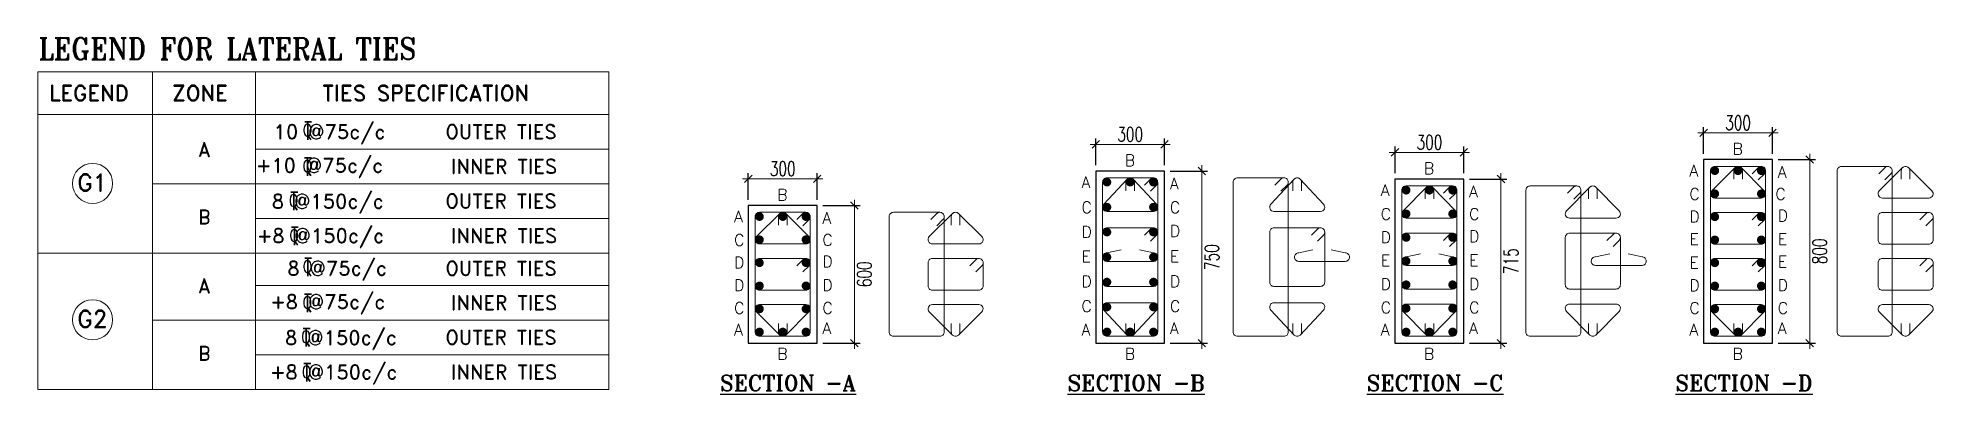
# Model space of a CAD drawing. Header units: millimetres. Extents: x 1123469 to 1752051, y -126924 to 196924.
# Drawn here: x 1478355 to 1511403, y -82814 to -76606 of the extents above; entities that cross this region are included whole.
import ezdxf

# ---------------------------------------------------------------- set-up
doc = ezdxf.new("R2010")
doc.units = ezdxf.units.MM
doc.header["$LTSCALE"] = 500
doc.header["$MEASUREMENT"] = 0
doc.header["$PDMODE"] = 34
doc.layers.get('Defpoints').update_dxf_attribs({"lineweight": 0})
for name, color, linetype, lineweight in [('DIAMENTION', 1, 'Continuous', 0), ('DIM1', 3, 'Continuous', 20), ('LINE', 7, 'Continuous', 13), ('STEEL', 7, 'Continuous', 20), ('TEXT', 7, 'Continuous', 13)]:
    doc.layers.add(name, color=color, linetype=linetype, lineweight=lineweight)
for name, color, linetype in [('Reinf', 4, 'Continuous'), ('S-TEXT', 3, 'Continuous'), ('T', 6, 'Continuous'), ('TOWER AREA COLUMN.', 6, 'Continuous')]:
    doc.layers.add(name, color=color, linetype=linetype)
doc.styles.add('2MM', font='romans.shx', dxfattribs={"width": 0.7})
doc.styles.add('RAWAT', font='romand.shx', dxfattribs={"height": 115})
doc.styles.add('RD', font='romand.shx', dxfattribs={"height": 200})
doc.styles.add('ROMANT', font='romant__.ttf', dxfattribs={"width": 0.9, "height": 600})
doc.styles.add('RT', font='romant.shx', dxfattribs={"height": 8})
doc.dimstyles.new('SHUIB', dxfattribs={"dimtxt": 200, "dimasz": 180, "dimexe": 100, "dimexo": 250, "dimgap": 50, "dimtad": 2, "dimdec": 0, "dimzin": 1, "dimdsep": 46, "dimtxsty": '2MM', "dimblk": 'OBLIQUE', "dimcen": 0, "dimdle": 100, "dimclrd": 1, "dimclre": 1, "dimclrt": 3, "dimadec": 0, "dimazin": 0, "dimtfac": 1, "dimtdec": 0, "dimtix": 1, "dimtmove": 2, "dimatfit": 3, "dimfxl": 1, "dimtolj": 1, "dimlwd": -1, "dimarcsym": 0})

msp = doc.modelspace()

# ---------------------------------------------------------------- texts
at = {"layer": 'LINE', "color": 1, "style": 'RT', "width": 0.9}
msp.add_text('LEGEND FOR LATERAL TIES', height=376.667, dxfattribs=at).set_placement((1478368.3, -76982.8, 0))
at = {"layer": 'S-TEXT', "color": 1, "style": 'ROMANT'}
for s, height, p in [('B', 200, (1497307.4, -78839.6, 0)), ('B', 200, (1507907.1, -78639.6, 0)), ('B', 200, (1502524.9, -78979.6, 0)), ('A', 200, (1507153.3, -79020.2, 0)), ('A', 200, (1508693.9, -79044.2, 0)), ('B', 200, (1491248.6, -79439.6, 0)), ('A', 200, (1496553.6, -79220.2, 0)), ('A', 200, (1498094.1, -79244.2, 0)), ('A', 200, (1501771.1, -79360.2, 0)), ('A', 200, (1503311.6, -79384.2, 0)), ('C', 200, (1507153.3, -79427, 0)), ('C', 200, (1508652.9, -79427, 0)), ('A', 200, (1490494.8, -79820.2, 0)), ('C', 200, (1496553.6, -79660, 0)), ('C', 200, (1498094.1, -79659.8, 0)), ('C', 200, (1501771.1, -79776.6, 0)), ('C', 200, (1503311.6, -79776.5, 0)), ('D', 200, (1507152.8, -79820, 0)), ('D', 200, (1508694.4, -79803.3, 0)), ('A', 200, (1492035.4, -79844.2, 0)), ('D', 200, (1496553, -80087.1, 0)), ('D', 200, (1498094.6, -80070.5, 0)), ('D', 200, (1503312.2, -80163.8, 0)), ('C', 200, (1490494.8, -80227, 0)), ('C', 200, (1492035.4, -80226.8, 0)), ('D', 200, (1501770.6, -80180.4, 0)), ('E', 200, (1507153.3, -80214.9, 0)), ('E', 200, (1508693.9, -80212.4, 0)), ('D', 200, (1490494.3, -80621.1, 0)), ('D', 200, (1492035.9, -80604.5, 0)), ('E', 200, (1496553.6, -80515.6, 0)), ('E', 200, (1498094.1, -80513.2, 0)), ('E', 200, (1501771.1, -80585.6, 0)), ('E', 200, (1503311.6, -80583.2, 0)), ('E', 200, (1507152.8, -80622.9, 0)), ('E', 200, (1508694.4, -80606.3, 0)), ('D', 200, (1490494.8, -81016.7, 0)), ('D', 200, (1492035.4, -81014.2, 0)), ('D', 200, (1496553.6, -80950.7, 0)), ('D', 200, (1498094.1, -80948.2, 0)), ('D', 200, (1501771.1, -80997.4, 0)), ('D', 200, (1503311.6, -80994.9, 0)), ('D', 200, (1507153.3, -81017.9, 0)), ('D', 200, (1508693.9, -81015.4, 0)), ('C', 200, (1490494.3, -81414.2, 0)), ('C', 200, (1492035.9, -81414.3, 0)), ('C', 200, (1496553, -81381.2, 0)), ('C', 200, (1498094.6, -81381.3, 0)), ('C', 200, (1501770.6, -81404.5, 0)), ('C', 200, (1503312.2, -81404.7, 0)), ('C', 200, (1507152.8, -81414.8, 0)), ('C', 200, (1508694.4, -81414.9, 0)), ('A', 200, (1490494.8, -81790, 0)), ('A', 200, (1492035.4, -81766, 0)), ('A', 200, (1496553.6, -81790, 0)), ('A', 200, (1498094.1, -81766, 0)), ('A', 200, (1501771.1, -81790, 0)), ('A', 200, (1503311.6, -81766, 0)), ('A', 200, (1507153.3, -81790, 0)), ('A', 200, (1508693.9, -81766, 0)), ('B', 200, (1491248.6, -82211.9, 0)), ('B', 200, (1497307.4, -82211.9, 0)), ('B', 200, (1502524.9, -82211.9, 0)), ('B', 200, (1507907.1, -82211.9, 0)), ('%%USECTION -A', 275, (1490252.1, -82758.5, -9.7)), ('%%USECTION -B', 275, (1496310.8, -82758.5, -9.7)), ('%%USECTION -C', 275, (1501528.4, -82758.5, -9.7)), ('%%USECTION -D', 275, (1506910.6, -82758.5, -9.7))]:
    msp.add_text(s, height=height, dxfattribs=at).set_placement(p)
at = {"layer": 'T', "style": 'RD'}
for s, height, p in [('LEGEND ', 273.01, (1478550.3, -77704.9, 0)), ('ZONE', 273.01, (1480699, -77704.9, 0)), ('TIES SPECIFICATION', 273.009, (1483318.4, -77704.9, 0))]:
    msp.add_text(s, height=height, dxfattribs=at).set_placement(p)
at = {"layer": 'TEXT', "style": 'RD'}
for s, height, p in [('10 @75c/c', 250, (1482465.6, -78367.4, 0)), ('OUTER TIES', 250, (1485460.3, -78367.4, 0)), ('A', 250, (1481150.2, -78671, 0)), ('G1', 300, (1479041.8, -79276.4, 0)), ('+10 @75c/c', 250, (1482158.2, -78953.3, 0)), ('INNER TIES', 250, (1485556.3, -78970.4, 0)), ('8 @150c/c', 250, (1482434.1, -79577.4, 0)), ('B', 250, (1481150.2, -79852.8, 0)), ('OUTER TIES', 250, (1485460.3, -79574.1, 0)), ('+8 @150c/c', 250, (1482174.1, -80177.9, 0)), ('INNER TIES', 250, (1485556.3, -80177.9, 0)), ('8 @75c/c', 250, (1482704.9, -80744.6, 0)), ('OUTER TIES', 250, (1485460.3, -80744.6, 0)), ('A', 250, (1481150.2, -81048.3, 0)), ('+8 @75c/c', 250, (1482408.8, -81330.6, 0)), ('INNER TIES', 250, (1485556.3, -81347.6, 0)), ('G2', 300, (1479041.8, -81653.7, 0)), ('8 @150c/c', 250, (1482664.9, -81954.7, 0)), ('OUTER TIES', 250, (1485460.3, -81951.4, 0)), ('B', 250, (1481150.2, -82230.1, 0)), ('+8 @150c/c', 250, (1482404.8, -82555.2, 0)), ('INNER TIES', 250, (1485556.3, -82555.2, 0))]:
    msp.add_text(s, height=height, dxfattribs=at).set_placement(p)

# ---------------------------------------------------------------- blocks, each defined once
blk = doc.blocks.new('_Oblique')
at = {"color": 0, "linetype": 'ByBlock', "lineweight": -2}
blk.add_line((-0.5, -0.5), (0.5, 0.5), dxfattribs=at)
blk = doc.blocks.new('*D116')
at = {"layer": 'Defpoints', "color": 0, "ltscale": 100, "transparency": 16777216}
for p in [(1491943, -79061), (1490743, -79526, 0), (1491943, -79526, 0)]:
    blk.add_point(p, dxfattribs=at)
at = {"layer": 'DIAMENTION', "color": 1, "lineweight": -2, "ltscale": 100, "transparency": 16777216}
for p, q in [((1490743, -79426), (1490743, -78961)), ((1491943, -79426), (1491943, -78961))]:
    blk.add_line(p, q, dxfattribs=at)
at = {"layer": 'DIAMENTION', "color": 1, "ltscale": 100, "transparency": 16777216}
blk.add_line((1490643, -79061), (1492043, -79061), dxfattribs=at)
at = {"layer": 'DIAMENTION', "color": 1, "ltscale": 100, "transparency": 16777216, "xscale": 130, "yscale": 130, "zscale": 130, "rotation": 180}
blk.add_blockref('_Oblique', (1490743, -79061), dxfattribs=at)
at = {"layer": 'DIAMENTION', "color": 1, "ltscale": 100, "transparency": 16777216, "xscale": 130, "yscale": 130, "zscale": 130}
blk.add_blockref('_Oblique', (1491943, -79061), dxfattribs=at)
at = {"layer": 'DIAMENTION', "color": 3, "ltscale": 100, "transparency": 16777216, "insert": (1491343, -78886), "char_height": 250, "attachment_point": 5, "style": '2MM'}
blk.add_mtext('\\A1;300', dxfattribs=at)
blk = doc.blocks.new('*D117')
at = {"layer": 'Defpoints', "color": 0, "ltscale": 100, "transparency": 16777216}
for p in [(1491943, -79526, 0), (1492592, -79526), (1491943, -81926, 0)]:
    blk.add_point(p, dxfattribs=at)
at = {"layer": 'DIAMENTION', "color": 1, "lineweight": -2, "ltscale": 100, "transparency": 16777216}
for p, q in [((1492043, -79526), (1492692, -79526)), ((1492043, -81926), (1492692, -81926))]:
    blk.add_line(p, q, dxfattribs=at)
at = {"layer": 'DIAMENTION', "color": 1, "ltscale": 100, "transparency": 16777216}
blk.add_line((1492592, -82026), (1492592, -79426), dxfattribs=at)
at = {"layer": 'DIAMENTION', "color": 1, "ltscale": 100, "transparency": 16777216, "xscale": 130, "yscale": 130, "zscale": 130}
for p, rotation in [((1492592, -79526), 90), ((1492592, -81926), 270)]:
    blk.add_blockref('_Oblique', p, dxfattribs=dict(at, rotation=rotation))
at = {"layer": 'DIAMENTION', "color": 3, "ltscale": 100, "transparency": 16777216, "insert": (1492767, -80726), "char_height": 250, "attachment_point": 5, "rotation": 90, "style": '2MM'}
blk.add_mtext('\\A1;600', dxfattribs=at)
blk = doc.blocks.new('T')
at = {"layer": 'LINE'}
for p, q in [((-27, 79), (39, 79)), ((-27, 72), (39, 72)), ((-2, 70), (-2, -99)), ((5, 70), (5, -99)), ((1, -61), (31, -100)), ((7, -57), (36, -96))]:
    blk.add_line(p, q, dxfattribs=at)
at = {"layer": 'LINE', "style": 'RAWAT'}
blk.add_text('0', height=115, dxfattribs=at).set_placement((-50, -63))
blk = doc.blocks.new('*D821')
at = {"layer": 'Defpoints', "color": 0, "ltscale": 100, "transparency": 16777216}
for p in [(1498002, -78461), (1496802, -78926, 0), (1498002, -78926, 0)]:
    blk.add_point(p, dxfattribs=at)
at = {"layer": 'DIAMENTION', "color": 1, "ltscale": 100, "transparency": 16777216}
blk.add_line((1496702, -78461), (1498102, -78461), dxfattribs=at)
at = {"layer": 'DIAMENTION', "color": 1, "lineweight": -2, "ltscale": 100, "transparency": 16777216}
for p, q in [((1496802, -78826), (1496802, -78361)), ((1498002, -78826), (1498002, -78361))]:
    blk.add_line(p, q, dxfattribs=at)
at = {"layer": 'DIAMENTION', "color": 1, "ltscale": 100, "transparency": 16777216, "xscale": 130, "yscale": 130, "zscale": 130, "rotation": 180}
blk.add_blockref('_Oblique', (1496802, -78461), dxfattribs=at)
at = {"layer": 'DIAMENTION', "color": 1, "ltscale": 100, "transparency": 16777216, "xscale": 130, "yscale": 130, "zscale": 130}
blk.add_blockref('_Oblique', (1498002, -78461), dxfattribs=at)
at = {"layer": 'DIAMENTION', "color": 3, "ltscale": 100, "transparency": 16777216, "insert": (1497402, -78286), "char_height": 250, "attachment_point": 5, "style": '2MM'}
blk.add_mtext('\\A1;300', dxfattribs=at)
blk = doc.blocks.new('*D822')
at = {"layer": 'Defpoints', "color": 0, "ltscale": 100, "transparency": 16777216}
for p in [(1498002, -78926, 0), (1498651, -78926), (1498002, -81926, 0)]:
    blk.add_point(p, dxfattribs=at)
at = {"layer": 'DIAMENTION', "color": 1, "lineweight": -2, "ltscale": 100, "transparency": 16777216}
for p, q in [((1498102, -78926), (1498751, -78926)), ((1498102, -81926), (1498751, -81926))]:
    blk.add_line(p, q, dxfattribs=at)
at = {"layer": 'DIAMENTION', "color": 1, "ltscale": 100, "transparency": 16777216}
blk.add_line((1498651, -82026), (1498651, -78826), dxfattribs=at)
at = {"layer": 'DIAMENTION', "color": 1, "ltscale": 100, "transparency": 16777216, "xscale": 130, "yscale": 130, "zscale": 130}
for p, rotation in [((1498651, -78926), 90), ((1498651, -81926), 270)]:
    blk.add_blockref('_Oblique', p, dxfattribs=dict(at, rotation=rotation))
at = {"layer": 'DIAMENTION', "color": 3, "ltscale": 100, "transparency": 16777216, "insert": (1498826, -80426), "char_height": 250, "attachment_point": 5, "rotation": 90, "style": '2MM'}
blk.add_mtext('\\A1;750', dxfattribs=at)
blk = doc.blocks.new('*D1289')
at = {"layer": 'Defpoints', "color": 0, "ltscale": 100, "transparency": 16777216}
for p in [(1503220, -78601), (1502020, -79066, 0), (1503220, -79066, 0)]:
    blk.add_point(p, dxfattribs=at)
at = {"layer": 'DIAMENTION', "color": 1, "ltscale": 100, "transparency": 16777216}
blk.add_line((1501920, -78601), (1503320, -78601), dxfattribs=at)
at = {"layer": 'DIAMENTION', "color": 1, "lineweight": -2, "ltscale": 100, "transparency": 16777216}
for p, q in [((1502020, -78966), (1502020, -78501)), ((1503220, -78966), (1503220, -78501))]:
    blk.add_line(p, q, dxfattribs=at)
at = {"layer": 'DIAMENTION', "color": 1, "ltscale": 100, "transparency": 16777216, "xscale": 130, "yscale": 130, "zscale": 130, "rotation": 180}
blk.add_blockref('_Oblique', (1502020, -78601), dxfattribs=at)
at = {"layer": 'DIAMENTION', "color": 1, "ltscale": 100, "transparency": 16777216, "xscale": 130, "yscale": 130, "zscale": 130}
blk.add_blockref('_Oblique', (1503220, -78601), dxfattribs=at)
at = {"layer": 'DIAMENTION', "color": 3, "ltscale": 100, "transparency": 16777216, "insert": (1502620, -78426), "char_height": 250, "attachment_point": 5, "style": '2MM'}
blk.add_mtext('\\A1;300', dxfattribs=at)
blk = doc.blocks.new('*D1290')
at = {"layer": 'Defpoints', "color": 0, "ltscale": 100, "transparency": 16777216}
for p in [(1503220, -79066, 0), (1503868, -79066), (1503220, -81926, 0)]:
    blk.add_point(p, dxfattribs=at)
at = {"layer": 'DIAMENTION', "color": 1, "ltscale": 100, "transparency": 16777216}
blk.add_line((1503868, -82026), (1503868, -78966), dxfattribs=at)
at = {"layer": 'DIAMENTION', "color": 1, "lineweight": -2, "ltscale": 100, "transparency": 16777216}
for p, q in [((1503320, -79066), (1503968, -79066)), ((1503320, -81926), (1503968, -81926))]:
    blk.add_line(p, q, dxfattribs=at)
at = {"layer": 'DIAMENTION', "color": 1, "ltscale": 100, "transparency": 16777216, "xscale": 130, "yscale": 130, "zscale": 130}
for p, rotation in [((1503868, -79066), 90), ((1503868, -81926), 270)]:
    blk.add_blockref('_Oblique', p, dxfattribs=dict(at, rotation=rotation))
at = {"layer": 'DIAMENTION', "color": 3, "ltscale": 100, "transparency": 16777216, "insert": (1504043, -80496), "char_height": 250, "attachment_point": 5, "rotation": 90, "style": '2MM'}
blk.add_mtext('\\A1;715', dxfattribs=at)
blk = doc.blocks.new('*D1291')
at = {"layer": 'Defpoints', "color": 0, "ltscale": 100, "transparency": 16777216}
for p in [(1508602, -78261), (1507402, -78726, 0), (1508602, -78726, 0)]:
    blk.add_point(p, dxfattribs=at)
at = {"layer": 'DIAMENTION', "color": 1, "ltscale": 100, "transparency": 16777216}
blk.add_line((1507302, -78261), (1508702, -78261), dxfattribs=at)
at = {"layer": 'DIAMENTION', "color": 1, "lineweight": -2, "ltscale": 100, "transparency": 16777216}
for p, q in [((1507402, -78626), (1507402, -78161)), ((1508602, -78626), (1508602, -78161))]:
    blk.add_line(p, q, dxfattribs=at)
at = {"layer": 'DIAMENTION', "color": 1, "ltscale": 100, "transparency": 16777216, "xscale": 130, "yscale": 130, "zscale": 130, "rotation": 180}
blk.add_blockref('_Oblique', (1507402, -78261), dxfattribs=at)
at = {"layer": 'DIAMENTION', "color": 1, "ltscale": 100, "transparency": 16777216, "xscale": 130, "yscale": 130, "zscale": 130}
blk.add_blockref('_Oblique', (1508602, -78261), dxfattribs=at)
at = {"layer": 'DIAMENTION', "color": 3, "ltscale": 100, "transparency": 16777216, "insert": (1508002, -78086), "char_height": 250, "attachment_point": 5, "style": '2MM'}
blk.add_mtext('\\A1;300', dxfattribs=at)
blk = doc.blocks.new('*D1292')
at = {"layer": 'Defpoints', "color": 0, "ltscale": 100, "transparency": 16777216}
for p in [(1508602, -78726, 0), (1509251, -78726), (1508602, -81926, 0)]:
    blk.add_point(p, dxfattribs=at)
at = {"layer": 'DIAMENTION', "color": 1, "ltscale": 100, "transparency": 16777216}
blk.add_line((1509251, -82026), (1509251, -78626), dxfattribs=at)
at = {"layer": 'DIAMENTION', "color": 1, "lineweight": -2, "ltscale": 100, "transparency": 16777216}
for p, q in [((1508702, -78726), (1509351, -78726)), ((1508702, -81926), (1509351, -81926))]:
    blk.add_line(p, q, dxfattribs=at)
at = {"layer": 'DIAMENTION', "color": 1, "ltscale": 100, "transparency": 16777216, "xscale": 130, "yscale": 130, "zscale": 130}
for p, rotation in [((1509251, -78726), 90), ((1509251, -81926), 270)]:
    blk.add_blockref('_Oblique', p, dxfattribs=dict(at, rotation=rotation))
at = {"layer": 'DIAMENTION', "color": 3, "ltscale": 100, "transparency": 16777216, "insert": (1509426, -80326), "char_height": 250, "attachment_point": 5, "rotation": 90, "style": '2MM'}
blk.add_mtext('\\A1;800', dxfattribs=at)

# ---------------------------------------------------------------- dimensions: what is measured, and where the dimension line sits
at = {"layer": 'DIAMENTION', "ltscale": 100}
for base, p1, p2, angle, picture, middle in [((1508601.8, -78260.5), (1507401.8, -78725.8, 0), (1508601.8, -78725.8, 0), 180, '*D1291', (1508001.8, -78085.5)), ((1498002, -78460.5, 0), (1496802, -78925.8, 0), (1498002, -78925.8), 180, '*D821', (1497402, -78285.5, 0)), ((1503219.6, -78600.5, 0), (1502019.6, -79065.8, 0), (1503219.6, -79065.8), 180, '*D1289', (1502619.6, -78425.5, 0)), ((1509250.5, -78725.8), (1508601.8, -81925.8, 0), (1508601.8, -78725.8, 0), 270, '*D1292', (1509425.5, -80325.8)), ((1491943.3, -79060.5), (1490743.3, -79525.8, 0), (1491943.3, -79525.8, 0), 180, '*D116', (1491343.3, -78885.5)), ((1498650.8, -78925.8, 0), (1498002, -81925.8), (1498002, -78925.8, 0), 270, '*D822', (1498825.8, -80425.8, 0)), ((1503868.3, -79065.8, 0), (1503219.6, -81925.8), (1503219.6, -79065.8, 0), 270, '*D1290', (1504043.3, -80495.8, 0)), ((1492592, -79525.8), (1491943.3, -81925.8, 0), (1491943.3, -79525.8, 0), 270, '*D117', (1492767, -80725.8))]:
    dim = msp.add_linear_dim(base=base, p1=p1, p2=p2, angle=angle, dimstyle='SHUIB', override={"dimtxt": 250, "dimasz": 130, "dimexo": 100, "dimlfac": 0.25, "dimtmove": 0}, dxfattribs=at)
    dim.commit()
    dim.dimension.update_dxf_attribs({"geometry": picture, "text_midpoint": middle})

# ---------------------------------------------------------------- linework, layer by layer
at = {"layer": 'LINE', "color": 4, "linetype": 'Continuous', "ltscale": 100}
for p, q in [((1478355.4, -82733.2, 0), (1478355.4, -77196.9, 0)), ((1478355.4, -77196.9, 0), (1488311.9, -77196.9, 0)), ((1488311.9, -77196.9, 0), (1488311.9, -82733.2, 0)), ((1478355.4, -77942.4, 0), (1488311.9, -77942.4, 0)), ((1488311.9, -79610.4, 0), (1488311.9, -82733.2, 0)), ((1478355.4, -80355.9, 0), (1488311.9, -80355.9, 0)), ((1478355.4, -80355.9, 0), (1488311.9, -80355.9, 0)), ((1478355.4, -82733.2, 0), (1488311.9, -82733.2, 0)), ((1478355.4, -82733.2, 0), (1488311.9, -82733.2, 0))]:
    msp.add_line(p, q, dxfattribs=at)
at = {"layer": 'LINE', "linetype": 'Continuous', "ltscale": 100}
for p, q in [((1480355.9, -77196.9, 0), (1480355.9, -82733.2, 0)), ((1482151.7, -77196.9, 0), (1482151.7, -82733.2, 0)), ((1488311.9, -79149.1, 0), (1480355.9, -79149.1, 0)), ((1488311.9, -81526.4, 0), (1480355.9, -81526.4, 0))]:
    msp.add_line(p, q, dxfattribs=at)
at = {"layer": 'LINE', "color": 2, "linetype": 'Continuous', "ltscale": 100}
for p, q in [((1482151.7, -78545.4, 0), (1488311.9, -78545.4, 0)), ((1488311.9, -79752.9, 0), (1482151.7, -79752.9, 0)), ((1482151.7, -80922.6, 0), (1488311.9, -80922.6, 0)), ((1488311.9, -82130.2, 0), (1482151.7, -82130.2, 0))]:
    msp.add_line(p, q, dxfattribs=at)
at = {"layer": 'LINE', "linetype": 'Continuous', "ltscale": 100}
for centre in [(1479309.1, -79142, 0), (1479309.1, -81519.3, 0)]:
    msp.add_circle(centre, 349.9, dxfattribs=at)
at = {"layer": 'Reinf', "color": 4, "linetype": 'ByBlock', "const_width": 75, "elevation": 0}
for points in [[(1507596.8, -78958.1, -1), (1507596.8, -78883.1, -1)], [(1508001.8, -78958.1, -1), (1508001.8, -78883.1, -1)], [(1508406.8, -78958.1, 1), (1508406.8, -78883.1, 1)], [(1507596.8, -79359.6, -1), (1507596.8, -79284.6, -1)], [(1508406.8, -79359.6, 1), (1508406.8, -79284.6, 1)], [(1490938.3, -79758.1, -1), (1490938.3, -79683.1, -1)], [(1491343.3, -79758.1, -1), (1491343.3, -79683.1, -1)], [(1491748.3, -79758.1, 1), (1491748.3, -79683.1, 1)], [(1507596.8, -79761, -1), (1507596.8, -79686, -1)], [(1508406.8, -79761, 1), (1508406.8, -79686, 1)], [(1490938.3, -80160.2, -1), (1490938.3, -80085.2, -1)], [(1491748.3, -80160.2, 1), (1491748.3, -80085.2, 1)], [(1507596.8, -80162.5, -1), (1507596.8, -80087.5, -1)], [(1508406.8, -80162.5, 1), (1508406.8, -80087.5, 1)], [(1490938.3, -80562.2, -1), (1490938.3, -80487.2, -1)], [(1491748.3, -80562.2, 1), (1491748.3, -80487.2, 1)], [(1507596.8, -80564, -1), (1507596.8, -80489, -1)], [(1508406.8, -80564, 1), (1508406.8, -80489, 1)], [(1490938.3, -80964.3, -1), (1490938.3, -80889.3, -1)], [(1491748.3, -80964.3, 1), (1491748.3, -80889.3, 1)], [(1507596.8, -80965.5, -1), (1507596.8, -80890.5, -1)], [(1508406.8, -80965.5, 1), (1508406.8, -80890.5, 1)], [(1490938.3, -81366.4, -1), (1490938.3, -81291.4, -1)], [(1491748.3, -81366.4, 1), (1491748.3, -81291.4, 1)], [(1507596.8, -81366.9, -1), (1507596.8, -81291.9, -1)], [(1508406.8, -81366.9, 1), (1508406.8, -81291.9, 1)], [(1490938.3, -81693.4, 1), (1490938.3, -81768.4, 1)], [(1491343.3, -81693.4, 1), (1491343.3, -81768.4, 1)], [(1491748.3, -81693.4, -1), (1491748.3, -81768.4, -1)], [(1507596.8, -81693.4, 1), (1507596.8, -81768.4, 1)], [(1508001.8, -81693.4, 1), (1508001.8, -81768.4, 1)], [(1508406.8, -81693.4, -1), (1508406.8, -81768.4, -1)]]:
    msp.add_lwpolyline(points, format="xyb", close=True, dxfattribs=at)
at = {"layer": 'Reinf', "color": 4, "linetype": 'ByBlock', "const_width": 75}
for points in [[(1496997, -79158.1, -1), (1496997, -79083.1, -1)], [(1497402, -79158.1, -1), (1497402, -79083.1, -1)], [(1497807, -79158.1, 1), (1497807, -79083.1, 1)], [(1502214.6, -79298.1, -1), (1502214.6, -79223.1, -1)], [(1502619.6, -79298.1, -1), (1502619.6, -79223.1, -1)], [(1503024.6, -79298.1, 1), (1503024.6, -79223.1, 1)], [(1496997, -79593.1, -1), (1496997, -79518.1, -1)], [(1497807, -79593.1, 1), (1497807, -79518.1, 1)], [(1502214.6, -79709.8, -1), (1502214.6, -79634.8, -1)], [(1503024.6, -79709.8, 1), (1503024.6, -79634.8, 1)], [(1496997, -80028.2, -1), (1496997, -79953.2, -1)], [(1497807, -80028.2, 1), (1497807, -79953.2, 1)], [(1502214.6, -80121.5, -1), (1502214.6, -80046.5, -1)], [(1503024.6, -80121.5, 1), (1503024.6, -80046.5, 1)], [(1496997, -80463.3, -1), (1496997, -80388.3, -1)], [(1497807, -80463.3, 1), (1497807, -80388.3, 1)], [(1502214.6, -80533.3, -1), (1502214.6, -80458.3, -1)], [(1503024.6, -80533.3, 1), (1503024.6, -80458.3, 1)], [(1496997, -80898.3, -1), (1496997, -80823.3, -1)], [(1497807, -80898.3, 1), (1497807, -80823.3, 1)], [(1502214.6, -80945, -1), (1502214.6, -80870, -1)], [(1503024.6, -80945, 1), (1503024.6, -80870, 1)], [(1496997, -81333.4, -1), (1496997, -81258.4, -1)], [(1497807, -81333.4, 1), (1497807, -81258.4, 1)], [(1502214.6, -81356.7, -1), (1502214.6, -81281.7, -1)], [(1503024.6, -81356.7, 1), (1503024.6, -81281.7, 1)], [(1496997, -81693.4, 1), (1496997, -81768.4, 1)], [(1497402, -81693.4, 1), (1497402, -81768.4, 1)], [(1497807, -81693.4, -1), (1497807, -81768.4, -1)], [(1502214.6, -81693.4, 1), (1502214.6, -81768.4, 1)], [(1502619.6, -81693.4, 1), (1502619.6, -81768.4, 1)], [(1503024.6, -81693.4, -1), (1503024.6, -81768.4, -1)]]:
    msp.add_lwpolyline(points, format="xyb", close=True, dxfattribs=at)
at = {"layer": 'STEEL', "color": 4, "linetype": 'ByBlock', "elevation": 0}
for points in [[(1508481.9, -78920.6), (1508481.8, -81730.9, -0.4142136), (1508406.8, -81805.9), (1507596.7, -81805.9, -0.4142136), (1507521.7, -81730.9), (1507521.8, -78920.6, -0.4142136), (1507596.8, -78845.6), (1508406.9, -78845.6, -0.4142136)], [(1508054.6, -78867.4), (1508459.6, -79268.8, -0.6694949), (1508406.8, -79397.1), (1507596.8, -79397.1, -0.6694949), (1507544, -79268.8), (1507949, -78867.4, -0.4120843)], [(1510690.1, -78920.6), (1510689.9, -81730.9, -0.4142136), (1510614.9, -81805.9), (1509804.8, -81805.9, -0.4142136), (1509729.8, -81730.9), (1509729.9, -78920.6, -0.4142136), (1509804.9, -78845.6), (1510615.1, -78845.6, -0.4142136)], [(1510975.4, -78867.4), (1511380.4, -79268.8, -0.6694949), (1511327.6, -79397.1), (1510517.6, -79397.1, -0.6694949), (1510464.8, -79268.8), (1510869.8, -78867.4, -0.4120843)], [(1491823.4, -79720.6), (1491823.3, -81730.9, -0.4142136), (1491748.3, -81805.9), (1490938.2, -81805.9, -0.4142136), (1490863.2, -81730.9), (1490863.3, -79720.6, -0.4142136), (1490938.3, -79645.6), (1491748.4, -79645.6, -0.4142136)], [(1491396.1, -79667.4), (1491801.1, -80069.4, -0.6694949), (1491748.3, -80197.7), (1490938.3, -80197.7, -0.6694949), (1490885.5, -80069.4), (1491290.5, -79667.4, -0.4120843)], [(1494159, -79720.6), (1494158.9, -81730.9, -0.4142136), (1494083.9, -81805.9), (1493273.8, -81805.9, -0.4142136), (1493198.8, -81730.9), (1493198.9, -79720.6, -0.4142136), (1493273.9, -79645.6), (1494084, -79645.6, -0.4142136)], [(1494409.8, -79667.4), (1494814.8, -80069.4, -0.6694949), (1494762, -80197.7), (1493952, -80197.7, -0.6694949), (1493899.1, -80069.4), (1494304.1, -79667.4, -0.4120843)], [(1508481.9, -79723.5), (1508481.8, -80125, -0.4142136), (1508406.8, -80200), (1507596.7, -80200, -0.4142136), (1507521.7, -80125), (1507521.8, -79723.5, -0.4142136), (1507596.8, -79648.5), (1508406.9, -79648.5, -0.4142136)], [(1511402.7, -79723.5), (1511402.6, -80125, -0.4142136), (1511327.6, -80200), (1510517.5, -80200, -0.4142136), (1510442.5, -80125), (1510442.6, -79723.5, -0.4142136), (1510517.6, -79648.5), (1511327.7, -79648.5, -0.4142136)], [(1491823.4, -80524.7), (1491823.3, -80926.8, -0.4142136), (1491748.3, -81001.8), (1490938.2, -81001.8, -0.4142136), (1490863.2, -80926.8), (1490863.3, -80524.7, -0.4142136), (1490938.3, -80449.7), (1491748.4, -80449.7, -0.4142136)], [(1494837.1, -80524.7), (1494837, -80926.8, -0.4142136), (1494762, -81001.8), (1493951.8, -81001.8, -0.4142136), (1493876.8, -80926.8), (1493877, -80524.7, -0.4142136), (1493952, -80449.7), (1494762.1, -80449.7, -0.4142136)], [(1508481.9, -80526.5), (1508481.8, -80928, -0.4142136), (1508406.8, -81003), (1507596.7, -81003, -0.4142136), (1507521.7, -80928), (1507521.8, -80526.5, -0.4142136), (1507596.8, -80451.5), (1508406.9, -80451.5, -0.4142136)], [(1511402.7, -80526.5), (1511402.6, -80928, -0.4142136), (1511327.6, -81003), (1510517.5, -81003, -0.4142136), (1510442.5, -80928), (1510442.6, -80526.5, -0.4142136), (1510517.6, -80451.5), (1511327.7, -80451.5, -0.4142136)], [(1491396.1, -81784.1), (1491801.1, -81382.1, 0.6694949), (1491748.3, -81253.9), (1490938.3, -81253.9, 0.6694949), (1490885.5, -81382.1), (1491290.5, -81784.1, 0.4120843)], [(1494409.8, -81784.1), (1494814.8, -81382.1, 0.6694949), (1494762, -81253.9), (1493952, -81253.9, 0.6694949), (1493899.1, -81382.1), (1494304.1, -81784.1, 0.4120843)], [(1508054.6, -81784.1), (1508459.6, -81382.7, 0.6694949), (1508406.8, -81254.4), (1507596.8, -81254.4, 0.6694949), (1507544, -81382.7), (1507949, -81784.1, 0.4120843)], [(1510975.4, -81784.1), (1511380.4, -81382.7, 0.6694949), (1511327.6, -81254.4), (1510517.6, -81254.4, 0.6694949), (1510464.8, -81382.7), (1510869.8, -81784.1, 0.4120843)]]:
    msp.add_lwpolyline(points, format="xyb", close=True, dxfattribs=at)
for points in [[(1508076.8, -79069.4), (1508076.8, -78920.6, 0.4142136), (1508001.8, -78845.6), (1508001.8, -78845.6, 0.4142136), (1507926.8, -78920.6), (1507926.8, -79069.4)], [(1508354.8, -79078.8), (1508460, -78973.6, 0.4142136), (1508460, -78867.6), (1508460, -78867.6, 0.4142136), (1508353.9, -78867.6), (1508248.7, -78972.8)], [(1510562.9, -79078.8), (1510668.1, -78973.6, 0.4142136), (1510668.1, -78867.6), (1510668.1, -78867.6, 0.4142136), (1510562.1, -78867.6), (1510456.8, -78972.8)], [(1510997.6, -79069.4), (1510997.6, -78920.6, 0.4142136), (1510922.6, -78845.6), (1510922.6, -78845.6, 0.4142136), (1510847.6, -78920.6), (1510847.6, -79069.4)], [(1491418.3, -79869.4), (1491418.3, -79720.6, 0.4142136), (1491343.3, -79645.6), (1491343.3, -79645.6, 0.4142136), (1491268.3, -79720.6), (1491268.3, -79869.4)], [(1491696.3, -79878.8), (1491801.5, -79773.6, 0.4142136), (1491801.5, -79667.6), (1491801.5, -79667.6, 0.4142136), (1491695.4, -79667.6), (1491590.2, -79772.8)], [(1494031.8, -79878.8), (1494137.1, -79773.6, 0.4142136), (1494137.1, -79667.6), (1494137.1, -79667.6, 0.4142136), (1494031, -79667.6), (1493925.8, -79772.8)], [(1494432, -79869.4), (1494432, -79720.6, 0.4142136), (1494357, -79645.6), (1494357, -79645.6, 0.4142136), (1494282, -79720.6), (1494282, -79869.4)], [(1508354.8, -79881.8), (1508460, -79776.6, 0.4142136), (1508460, -79670.5), (1508460, -79670.5, 0.4142136), (1508353.9, -79670.5), (1508248.7, -79775.7)], [(1511275.6, -79881.8), (1511380.8, -79776.6, 0.4142136), (1511380.8, -79670.5), (1511380.8, -79670.5, 0.4142136), (1511274.7, -79670.5), (1511169.5, -79775.7)], [(1491696.3, -80683), (1491801.5, -80577.8, 0.4142136), (1491801.5, -80471.7), (1491801.5, -80471.7, 0.4142136), (1491695.4, -80471.7), (1491590.2, -80576.9)], [(1494709.9, -80683), (1494815.1, -80577.8, 0.4142136), (1494815.1, -80471.7), (1494815.1, -80471.7, 0.4142136), (1494709.1, -80471.7), (1494603.8, -80576.9)], [(1508354.8, -80684.7), (1508460, -80579.5, 0.4142136), (1508460, -80473.5), (1508460, -80473.5, 0.4142136), (1508353.9, -80473.5), (1508248.7, -80578.7)], [(1511275.6, -80684.7), (1511380.8, -80579.5, 0.4142136), (1511380.8, -80473.5), (1511380.8, -80473.5, 0.4142136), (1511274.7, -80473.5), (1511169.5, -80578.7)], [(1491418.3, -81582.1), (1491418.3, -81730.9, -0.4142136), (1491343.3, -81805.9), (1491343.3, -81805.9, -0.4142136), (1491268.3, -81730.9), (1491268.3, -81582.1)], [(1494432, -81582.1), (1494432, -81730.9, -0.4142136), (1494357, -81805.9), (1494357, -81805.9, -0.4142136), (1494282, -81730.9), (1494282, -81582.1)], [(1508076.8, -81582.1), (1508076.8, -81730.9, -0.4142136), (1508001.8, -81805.9), (1508001.8, -81805.9, -0.4142136), (1507926.8, -81730.9), (1507926.8, -81582.1)], [(1510997.6, -81582.1), (1510997.6, -81730.9, -0.4142136), (1510922.6, -81805.9), (1510922.6, -81805.9, -0.4142136), (1510847.6, -81730.9), (1510847.6, -81582.1)]]:
    msp.add_lwpolyline(points, format="xyb", dxfattribs=at)
at = {"layer": 'STEEL', "color": 4, "linetype": 'ByBlock'}
for points in [[(1497882.2, -79120.6), (1497882, -81730.9, -0.4142136), (1497807, -81805.9), (1496996.9, -81805.9, -0.4142136), (1496921.9, -81730.9), (1496922, -79120.6, -0.4142136), (1496997, -79045.6), (1497807.2, -79045.6, -0.4142136)], [(1497454.9, -79067.4), (1497859.9, -79502.4, -0.6694949), (1497807, -79630.6), (1496997, -79630.6, -0.6694949), (1496944.2, -79502.4), (1497349.2, -79067.4, -0.4120843)], [(1500158.8, -79120.6), (1500158.6, -81730.9, -0.4142136), (1500083.6, -81805.9), (1499273.5, -81805.9, -0.4142136), (1499198.5, -81730.9), (1499198.6, -79120.6, -0.4142136), (1499273.6, -79045.6), (1500083.8, -79045.6, -0.4142136)], [(1500367.4, -79067.4), (1500772.4, -79502.4, -0.6694949), (1500719.5, -79630.6), (1499909.5, -79630.6, -0.6694949), (1499856.7, -79502.4), (1500261.7, -79067.4, -0.4120843)], [(1503099.7, -79260.6), (1503099.6, -81730.9, -0.4142136), (1503024.6, -81805.9), (1502214.4, -81805.9, -0.4142136), (1502139.4, -81730.9), (1502139.6, -79260.6, -0.4142136), (1502214.6, -79185.6), (1503024.7, -79185.6, -0.4142136)], [(1502672.4, -79207.4), (1503077.4, -79619.1, -0.6694949), (1503024.6, -79747.3), (1502214.6, -79747.3, -0.6694949), (1502161.7, -79619.1), (1502566.7, -79207.4, -0.4120843)], [(1505262.8, -79260.6), (1505262.6, -81730.9, -0.4142136), (1505187.6, -81805.9), (1504377.5, -81805.9, -0.4142136), (1504302.5, -81730.9), (1504302.6, -79260.6, -0.4142136), (1504377.6, -79185.6), (1505187.8, -79185.6, -0.4142136)], [(1505522.2, -79207.4), (1505927.2, -79619.1, -0.6694949), (1505874.3, -79747.3), (1505064.3, -79747.3, -0.6694949), (1505011.5, -79619.1), (1505416.5, -79207.4, -0.4120843)], [(1497882.2, -79990.7), (1497882, -80860.8, -0.4142136), (1497807, -80935.8), (1496996.9, -80935.8, -0.4142136), (1496921.9, -80860.8), (1496922, -79990.7, -0.4142136), (1496997, -79915.7), (1497807.2, -79915.7, -0.4142136)], [(1500794.7, -79990.7), (1500794.5, -80860.8, -0.4142136), (1500719.5, -80935.8), (1499909.4, -80935.8, -0.4142136), (1499834.4, -80860.8), (1499834.5, -79990.7, -0.4142136), (1499909.5, -79915.7), (1500719.7, -79915.7, -0.4142136)], [(1503099.7, -80084), (1503099.6, -80907.5, -0.4142136), (1503024.6, -80982.5), (1502214.4, -80982.5, -0.4142136), (1502139.4, -80907.5), (1502139.6, -80084, -0.4142136), (1502214.6, -80009), (1503024.7, -80009, -0.4142136)], [(1505949.5, -80084), (1505949.4, -80907.5, -0.4142136), (1505874.4, -80982.5), (1505064.3, -80982.5, -0.4142136), (1504989.3, -80907.5), (1504989.4, -80084, -0.4142136), (1505064.4, -80009), (1505874.5, -80009, -0.4142136)], [(1497454.9, -81784.1), (1497859.9, -81349.1, 0.6694949), (1497807, -81220.9), (1496997, -81220.9, 0.6694949), (1496944.2, -81349.1), (1497349.2, -81784.1, 0.4120843)], [(1500367.4, -81784.1), (1500772.4, -81349.1, 0.6694949), (1500719.5, -81220.9), (1499909.5, -81220.9, 0.6694949), (1499856.7, -81349.1), (1500261.7, -81784.1, 0.4120843)], [(1502672.4, -81784.1), (1503077.4, -81372.4, 0.6694949), (1503024.6, -81244.2), (1502214.6, -81244.2, 0.6694949), (1502161.7, -81372.4), (1502566.7, -81784.1, 0.4120843)], [(1505522.2, -81784.1), (1505927.2, -81372.4, 0.6694949), (1505874.3, -81244.2), (1505064.3, -81244.2, 0.6694949), (1505011.5, -81372.4), (1505416.5, -81784.1, 0.4120843)]]:
    msp.add_lwpolyline(points, format="xyb", close=True, dxfattribs=at)
for points in [[(1497477, -79269.4), (1497477, -79120.6, 0.4142136), (1497402, -79045.6), (1497402, -79045.6, 0.4142136), (1497327, -79120.6), (1497327, -79269.4)], [(1497755, -79278.8), (1497860.2, -79173.6, 0.4142136), (1497860.2, -79067.6), (1497860.2, -79067.6, 0.4142136), (1497754.1, -79067.6), (1497648.9, -79172.8)], [(1500031.6, -79278.8), (1500136.8, -79173.6, 0.4142136), (1500136.8, -79067.6), (1500136.8, -79067.6, 0.4142136), (1500030.7, -79067.6), (1499925.5, -79172.8)], [(1500389.5, -79269.4), (1500389.5, -79120.6, 0.4142136), (1500314.5, -79045.6), (1500314.5, -79045.6, 0.4142136), (1500239.5, -79120.6), (1500239.5, -79269.4)], [(1502694.6, -79409.4), (1502694.6, -79260.6, 0.4142136), (1502619.6, -79185.6), (1502619.6, -79185.6, 0.4142136), (1502544.6, -79260.6), (1502544.6, -79409.4)], [(1502972.5, -79418.8), (1503077.8, -79313.6, 0.4142136), (1503077.8, -79207.6), (1503077.8, -79207.6, 0.4142136), (1502971.7, -79207.6), (1502866.5, -79312.8)], [(1505135.6, -79418.8), (1505240.8, -79313.6, 0.4142136), (1505240.8, -79207.6), (1505240.8, -79207.6, 0.4142136), (1505134.7, -79207.6), (1505029.5, -79312.8)], [(1505544.3, -79409.4), (1505544.3, -79260.6, 0.4142136), (1505469.3, -79185.6), (1505469.3, -79185.6, 0.4142136), (1505394.3, -79260.6), (1505394.3, -79409.4)], [(1497755, -80149), (1497860.2, -80043.7, 0.4142136), (1497860.2, -79937.7), (1497860.2, -79937.7, 0.4142136), (1497754.1, -79937.7), (1497648.9, -80042.9)], [(1500667.5, -80149), (1500772.7, -80043.7, 0.4142136), (1500772.7, -79937.7), (1500772.7, -79937.7, 0.4142136), (1500666.6, -79937.7), (1500561.4, -80042.9)], [(1497563.7, -80301.3), (1497807.2, -80350.8, -0.4142136), (1497882.2, -80425.8), (1497882, -80425.8, -0.4142136), (1497807, -80500.8), (1496996.9, -80500.8, -0.4142136), (1496921.9, -80425.8), (1496922, -80425.8, -0.4142136), (1496997, -80350.8), (1497244.5, -80301.3)], [(1500908.6, -80301.3), (1501152.1, -80350.8, -0.4142136), (1501227.1, -80425.8), (1501227, -80425.8, -0.4142136), (1501152, -80500.8), (1500341.8, -80500.8, -0.4142136), (1500266.8, -80425.8), (1500267, -80425.8, -0.4142136), (1500342, -80350.8), (1500589.4, -80301.3)], [(1502972.5, -80242.3), (1503077.8, -80137.1, 0.4142136), (1503077.8, -80031), (1503077.8, -80031, 0.4142136), (1502971.7, -80031), (1502866.5, -80136.2)], [(1505822.3, -80242.3), (1505927.5, -80137.1, 0.4142136), (1505927.5, -80031), (1505927.5, -80031, 0.4142136), (1505821.4, -80031), (1505716.2, -80136.2)], [(1502781.2, -80371.3), (1503024.7, -80420.8, -0.4142136), (1503099.7, -80495.8), (1503099.6, -80495.8, -0.4142136), (1503024.6, -80570.8), (1502214.4, -80570.8, -0.4142136), (1502139.4, -80495.8), (1502139.6, -80495.8, -0.4142136), (1502214.6, -80420.8), (1502462, -80371.3)], [(1506083.5, -80371.3), (1506327, -80420.8, -0.4142136), (1506402, -80495.8), (1506401.9, -80495.8, -0.4142136), (1506326.9, -80570.8), (1505516.7, -80570.8, -0.4142136), (1505441.7, -80495.8), (1505441.9, -80495.8, -0.4142136), (1505516.9, -80420.8), (1505764.3, -80371.3)], [(1497477, -81582.1), (1497477, -81730.9, -0.4142136), (1497402, -81805.9), (1497402, -81805.9, -0.4142136), (1497327, -81730.9), (1497327, -81582.1)], [(1500389.5, -81582.1), (1500389.5, -81730.9, -0.4142136), (1500314.5, -81805.9), (1500314.5, -81805.9, -0.4142136), (1500239.5, -81730.9), (1500239.5, -81582.1)], [(1502694.6, -81582.1), (1502694.6, -81730.9, -0.4142136), (1502619.6, -81805.9), (1502619.6, -81805.9, -0.4142136), (1502544.6, -81730.9), (1502544.6, -81582.1)], [(1505544.3, -81582.1), (1505544.3, -81730.9, -0.4142136), (1505469.3, -81805.9), (1505469.3, -81805.9, -0.4142136), (1505394.3, -81730.9), (1505394.3, -81582.1)]]:
    msp.add_lwpolyline(points, format="xyb", dxfattribs=at)
at = {"layer": 'TOWER AREA COLUMN.', "color": 3}
for points in [[(1496802, -81925.8), (1498002, -81925.8), (1498002, -78925.8), (1496802, -78925.8)], [(1502019.6, -81925.8), (1503219.6, -81925.8), (1503219.6, -79065.8), (1502019.6, -79065.8)]]:
    msp.add_lwpolyline(points, close=True, dxfattribs=at)
at = {"layer": 'TOWER AREA COLUMN.', "color": 3, "elevation": 0}
for points in [[(1507401.8, -81925.8), (1508601.8, -81925.8), (1508601.8, -78725.8), (1507401.8, -78725.8)], [(1490743.3, -81925.8), (1491943.3, -81925.8), (1491943.3, -79525.8), (1490743.3, -79525.8)]]:
    msp.add_lwpolyline(points, close=True, dxfattribs=at)

# ---------------------------------------------------------------- block references
at = {"layer": 'DIM1', "xscale": 1.799985799007118, "yscale": 1.79998603509739, "zscale": 1.799985965442341}
for p in [(1483057.6, -78202.6, 0), (1483055.6, -78831, 0), (1482815.3, -79429.4, 0), (1482825.6, -80038.4, 0), (1483057.6, -80579.9, 0), (1483055.6, -81208.3, 0), (1483031.4, -81806.7, 0), (1483041.7, -82415.7, 0)]:
    msp.add_blockref('T', p, dxfattribs=at)

msp.set_redraw_order([(e.dxf.handle, doc.entitydb.next_handle()) for e in msp.query("TEXT MTEXT ATTDEF DIMENSION ARC_DIMENSION")])  # texts and dimensions are drawn at this point

doc.saveas('drawing.dxf')
